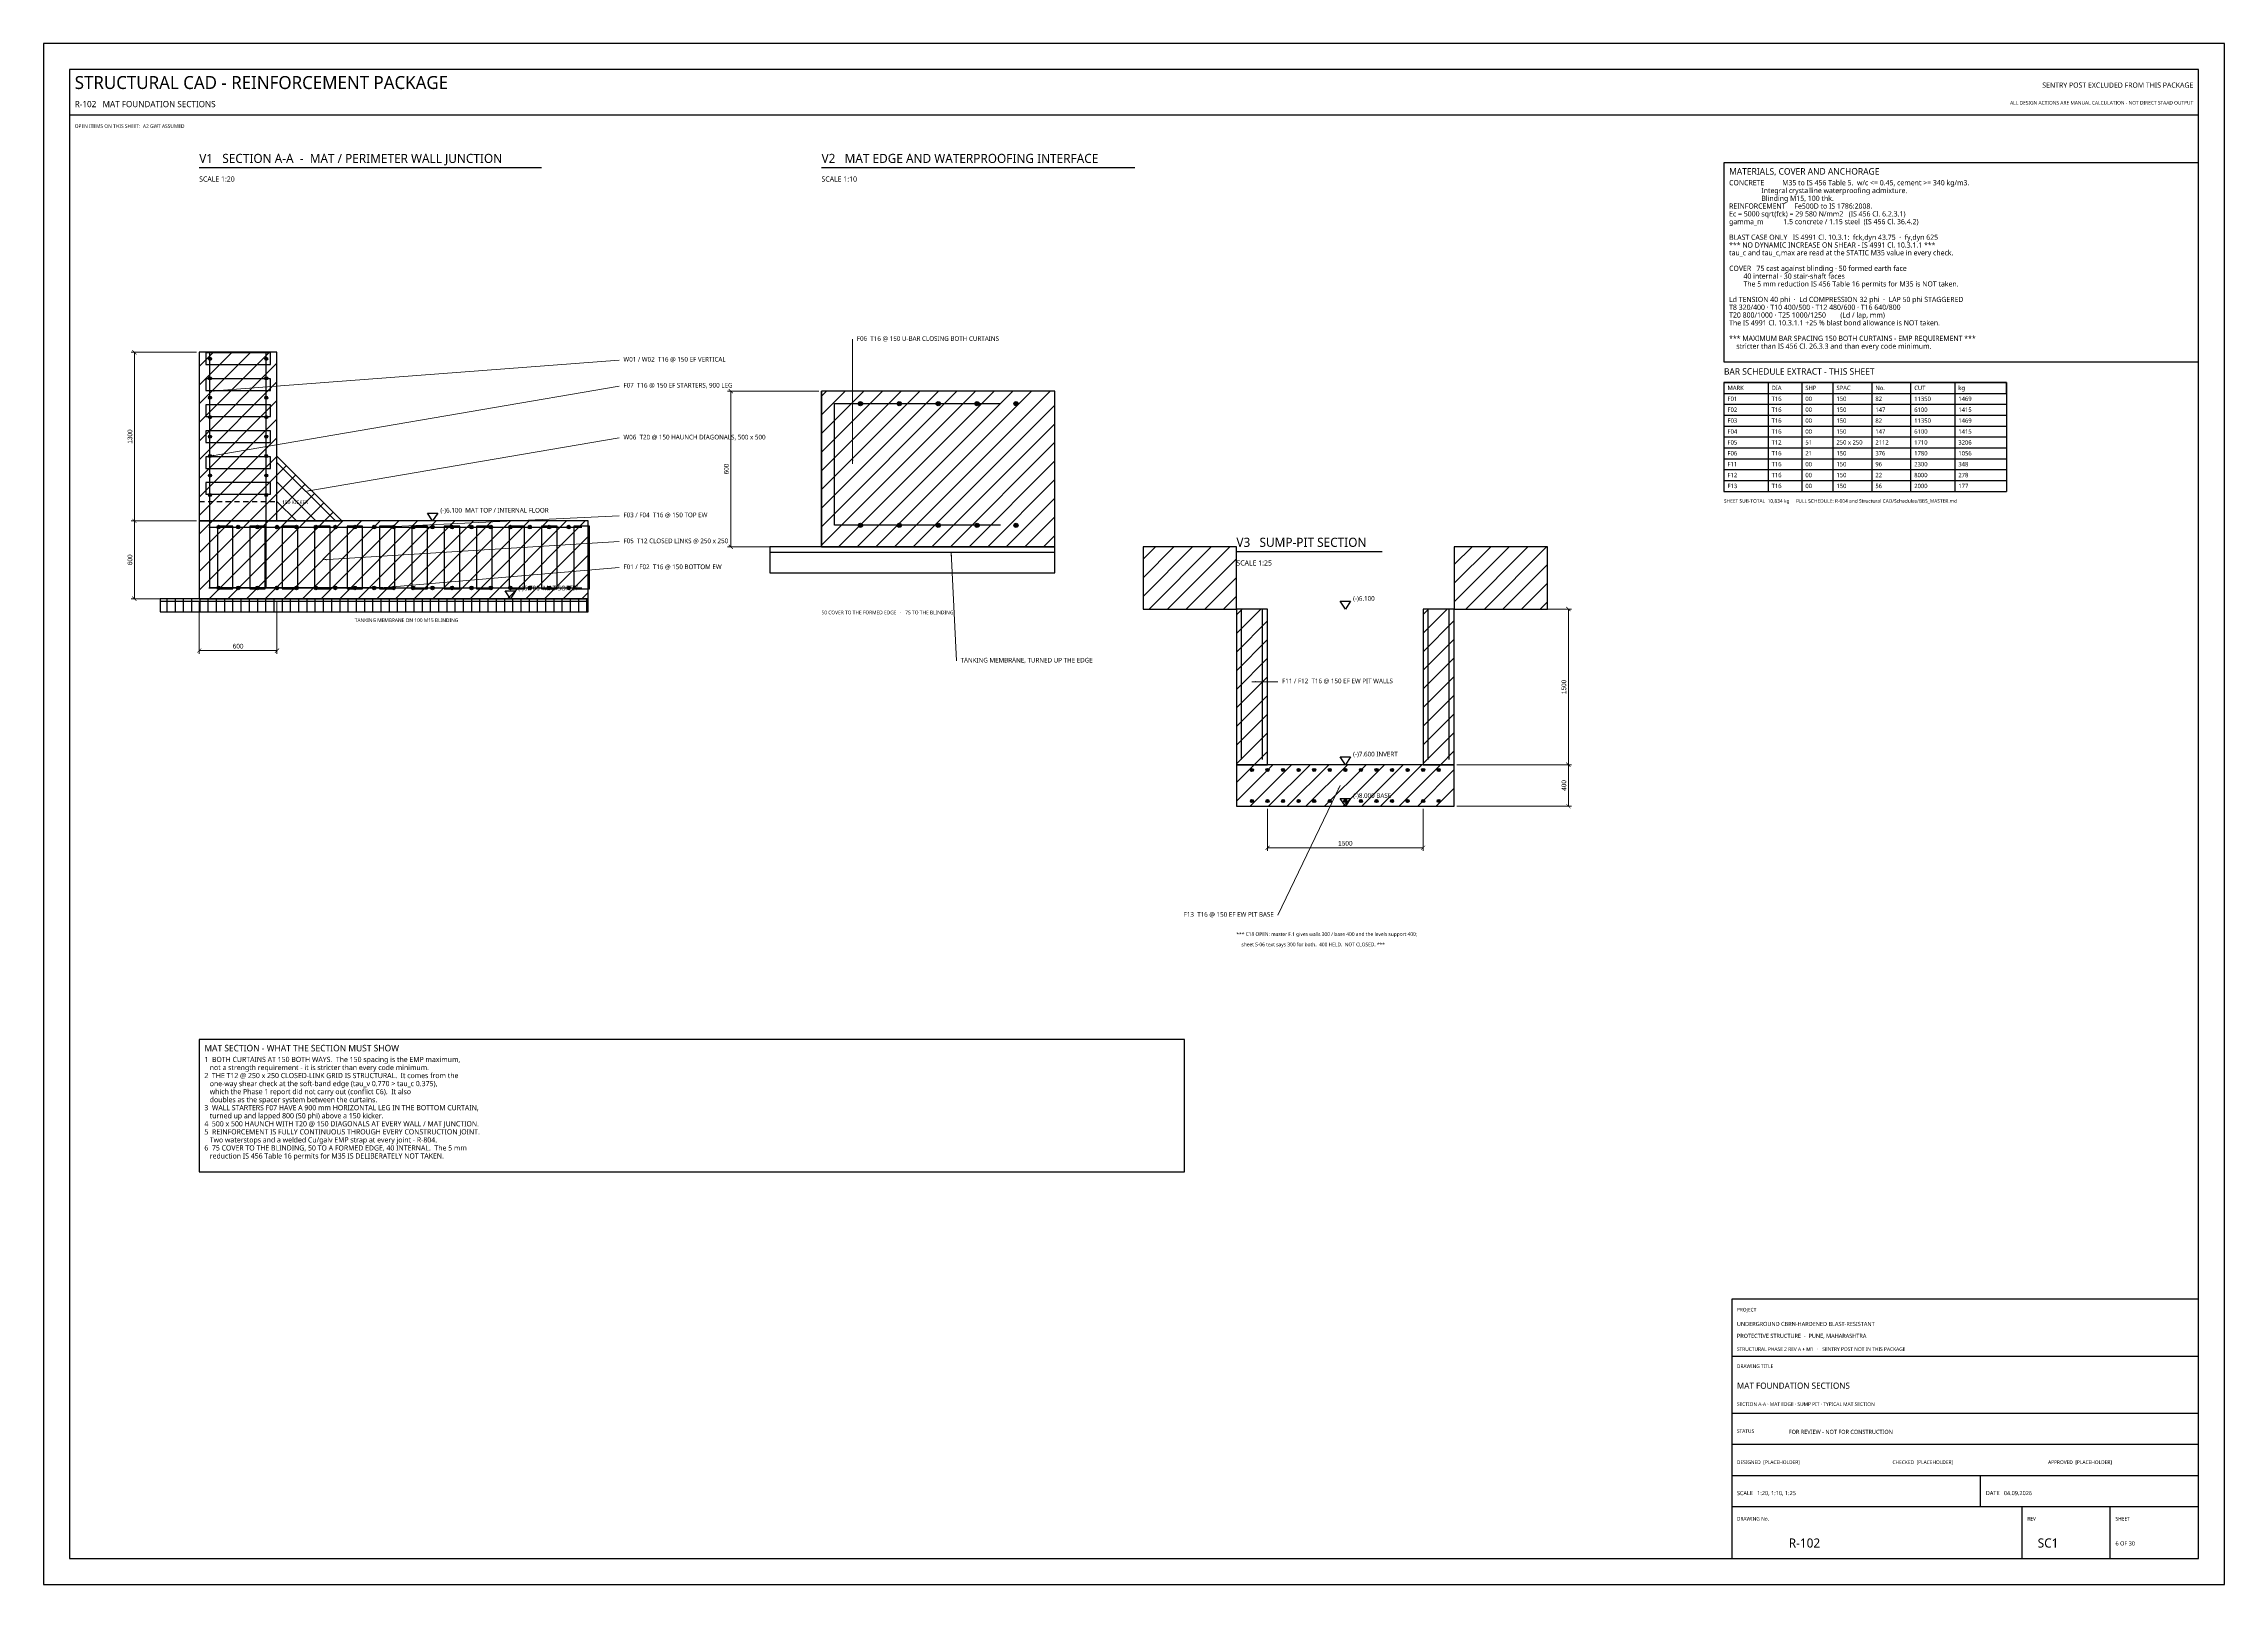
# Model space of a CAD drawing. Header units: millimetres. Extents: x 0 to 841, y 0 to 594.
import ezdxf
from ezdxf.enums import TextEntityAlignment as Align

# ---------------------------------------------------------------- set-up
doc = ezdxf.new("R2010")
doc.units = ezdxf.units.MM
for name, color, linetype in [('S-BLAST', 1, 'Continuous'), ('S-CALLOUT', 2, 'Continuous'), ('S-CONCRETE', 7, 'Continuous'), ('S-CONCRETE-THIN', 7, 'Continuous'), ('S-DIM', 4, 'Continuous'), ('S-HATCH', 8, 'Continuous'), ('S-HIDDEN', 8, 'Continuous'), ('S-LEVEL', 4, 'Continuous'), ('S-NOTE', 7, 'Continuous'), ('S-REBAR-MAIN', 1, 'Continuous'), ('S-REBAR-SEC', 4, 'Continuous'), ('S-REBAR-STIRRUP', 6, 'Continuous'), ('S-REBAR-TIE', 6, 'Continuous'), ('S-TABLE', 7, 'Continuous'), ('S-TEXT', 7, 'Continuous'), ('S-TITLE', 7, 'Continuous'), ('S-WATERPROOF', 30, 'Continuous')]:
    doc.layers.add(name, color=color, linetype=linetype)
doc.styles.add('OpenSans', font='OpenSans-Regular.ttf')
doc.dimstyles.new('SC-DIM', dxfattribs={"dimtxt": 1.8, "dimasz": 1.6, "dimexe": 1.2, "dimexo": 1, "dimgap": 0.8, "dimtad": 1, "dimdec": 0, "dimblk": 'ARCHTICK', "dimcen": 2.5, "dimclrd": 4, "dimclre": 4, "dimclrt": 4, "dimazin": 3, "dimtfac": 1, "dimtmove": 0, "dimatfit": 3, "dimlwd": 13, "dimlwe": 13})

# ---------------------------------------------------------------- blocks, each defined once
blk = doc.blocks.new('_ARCHTICK')
at = {"color": 0, "linetype": 'BYBLOCK', "const_width": 0.15}
blk.add_lwpolyline([(-0.5, -0.5), (0.5, 0.5)], dxfattribs=at)
blk = doc.blocks.new('LEVELMK')
at = {"layer": 'S-LEVEL'}
blk.add_lwpolyline([(0, 0), (-2, 3), (2, 3), (0, 0)], close=True, dxfattribs=at)

msp = doc.modelspace()

# ---------------------------------------------------------------- hatches: boundary and pattern name
at = {"layer": 'S-HATCH'}
h = msp.add_hatch(dxfattribs=at)
h.set_pattern_fill('ANSI31', scale=1.6)
h.paths.add_polyline_path([(60, 410), (90, 410), (90, 475), (60, 475)])
h = msp.add_hatch(dxfattribs=at)
h.set_pattern_fill('ANSI31', scale=1.6)
h.paths.add_polyline_path([(300, 400), (390, 400), (390, 460), (300, 460)])
h = msp.add_hatch(dxfattribs=at)
h.set_pattern_fill('ANSI31', scale=1.6)
h.paths.add_polyline_path([(90, 410), (115, 410), (90, 435)])
h = msp.add_hatch(dxfattribs=at)
h.set_pattern_fill('ANSI31', scale=1.6)
h.paths.add_polyline_path([(60, 380), (210, 380), (210, 410), (60, 410)])
h = msp.add_hatch(dxfattribs=at)
h.set_pattern_fill('ANSI31', scale=1.6)
h.paths.add_polyline_path([(424, 376), (460, 376), (460, 400), (424, 400)])
h = msp.add_hatch(dxfattribs=at)
h.set_pattern_fill('ANSI31', scale=1.6)
h.paths.add_polyline_path([(544, 376), (580, 376), (580, 400), (544, 400)])
h = msp.add_hatch(dxfattribs=at)
h.set_pattern_fill('ANSI31', angle=45)
h.paths.add_polyline_path([(45, 375), (210, 375), (210, 380), (45, 380)])
h = msp.add_hatch(dxfattribs=at)
h.set_pattern_fill('ANSI31', scale=1.6)
h.paths.add_polyline_path([(460, 316), (472, 316), (472, 376), (460, 376)])
h = msp.add_hatch(dxfattribs=at)
h.set_pattern_fill('ANSI31', scale=1.6)
h.paths.add_polyline_path([(532, 316), (544, 316), (544, 376), (532, 376)])
h = msp.add_hatch(dxfattribs=at)
h.set_pattern_fill('ANSI31', scale=1.6)
h.paths.add_polyline_path([(460, 300), (544, 300), (544, 316), (460, 316)])
at = {"layer": 'S-REBAR-MAIN'}
for points in [[(64.75, 472.5), (64.704, 472.73), (64.574, 472.924), (64.38, 473.054), (64.15, 473.1), (63.92, 473.054), (63.726, 472.924), (63.596, 472.73), (63.55, 472.5), (63.596, 472.27), (63.726, 472.076), (63.92, 471.946), (64.15, 471.9), (64.38, 471.946), (64.574, 472.076), (64.704, 472.27)], [(86.45, 472.5), (86.404, 472.73), (86.274, 472.924), (86.08, 473.054), (85.85, 473.1), (85.62, 473.054), (85.426, 472.924), (85.296, 472.73), (85.25, 472.5), (85.296, 472.27), (85.426, 472.076), (85.62, 471.946), (85.85, 471.9), (86.08, 471.946), (86.274, 472.076), (86.404, 472.27)], [(64.75, 465), (64.704, 465.23), (64.574, 465.424), (64.38, 465.554), (64.15, 465.6), (63.92, 465.554), (63.726, 465.424), (63.596, 465.23), (63.55, 465), (63.596, 464.77), (63.726, 464.576), (63.92, 464.446), (64.15, 464.4), (64.38, 464.446), (64.574, 464.576), (64.704, 464.77)], [(86.45, 465), (86.404, 465.23), (86.274, 465.424), (86.08, 465.554), (85.85, 465.6), (85.62, 465.554), (85.426, 465.424), (85.296, 465.23), (85.25, 465), (85.296, 464.77), (85.426, 464.576), (85.62, 464.446), (85.85, 464.4), (86.08, 464.446), (86.274, 464.576), (86.404, 464.77)], [(64.75, 457.5), (64.704, 457.73), (64.574, 457.924), (64.38, 458.054), (64.15, 458.1), (63.92, 458.054), (63.726, 457.924), (63.596, 457.73), (63.55, 457.5), (63.596, 457.27), (63.726, 457.076), (63.92, 456.946), (64.15, 456.9), (64.38, 456.946), (64.574, 457.076), (64.704, 457.27)], [(86.45, 457.5), (86.404, 457.73), (86.274, 457.924), (86.08, 458.054), (85.85, 458.1), (85.62, 458.054), (85.426, 457.924), (85.296, 457.73), (85.25, 457.5), (85.296, 457.27), (85.426, 457.076), (85.62, 456.946), (85.85, 456.9), (86.08, 456.946), (86.274, 457.076), (86.404, 457.27)], [(315.8, 455.2), (315.739, 455.506), (315.566, 455.766), (315.306, 455.939), (315, 456), (314.694, 455.939), (314.434, 455.766), (314.261, 455.506), (314.2, 455.2), (314.261, 454.894), (314.434, 454.634), (314.694, 454.461), (315, 454.4), (315.306, 454.461), (315.566, 454.634), (315.739, 454.894)], [(330.8, 455.2), (330.739, 455.506), (330.566, 455.766), (330.306, 455.939), (330, 456), (329.694, 455.939), (329.434, 455.766), (329.261, 455.506), (329.2, 455.2), (329.261, 454.894), (329.434, 454.634), (329.694, 454.461), (330, 454.4), (330.306, 454.461), (330.566, 454.634), (330.739, 454.894)], [(345.8, 455.2), (345.739, 455.506), (345.566, 455.766), (345.306, 455.939), (345, 456), (344.694, 455.939), (344.434, 455.766), (344.261, 455.506), (344.2, 455.2), (344.261, 454.894), (344.434, 454.634), (344.694, 454.461), (345, 454.4), (345.306, 454.461), (345.566, 454.634), (345.739, 454.894)], [(360.8, 455.2), (360.739, 455.506), (360.566, 455.766), (360.306, 455.939), (360, 456), (359.694, 455.939), (359.434, 455.766), (359.261, 455.506), (359.2, 455.2), (359.261, 454.894), (359.434, 454.634), (359.694, 454.461), (360, 454.4), (360.306, 454.461), (360.566, 454.634), (360.739, 454.894)], [(375.8, 455.2), (375.739, 455.506), (375.566, 455.766), (375.306, 455.939), (375, 456), (374.694, 455.939), (374.434, 455.766), (374.261, 455.506), (374.2, 455.2), (374.261, 454.894), (374.434, 454.634), (374.694, 454.461), (375, 454.4), (375.306, 454.461), (375.566, 454.634), (375.739, 454.894)], [(64.75, 450), (64.704, 450.23), (64.574, 450.424), (64.38, 450.554), (64.15, 450.6), (63.92, 450.554), (63.726, 450.424), (63.596, 450.23), (63.55, 450), (63.596, 449.77), (63.726, 449.576), (63.92, 449.446), (64.15, 449.4), (64.38, 449.446), (64.574, 449.576), (64.704, 449.77)], [(86.45, 450), (86.404, 450.23), (86.274, 450.424), (86.08, 450.554), (85.85, 450.6), (85.62, 450.554), (85.426, 450.424), (85.296, 450.23), (85.25, 450), (85.296, 449.77), (85.426, 449.576), (85.62, 449.446), (85.85, 449.4), (86.08, 449.446), (86.274, 449.576), (86.404, 449.77)], [(64.75, 442.5), (64.704, 442.73), (64.574, 442.924), (64.38, 443.054), (64.15, 443.1), (63.92, 443.054), (63.726, 442.924), (63.596, 442.73), (63.55, 442.5), (63.596, 442.27), (63.726, 442.076), (63.92, 441.946), (64.15, 441.9), (64.38, 441.946), (64.574, 442.076), (64.704, 442.27)], [(86.45, 442.5), (86.404, 442.73), (86.274, 442.924), (86.08, 443.054), (85.85, 443.1), (85.62, 443.054), (85.426, 442.924), (85.296, 442.73), (85.25, 442.5), (85.296, 442.27), (85.426, 442.076), (85.62, 441.946), (85.85, 441.9), (86.08, 441.946), (86.274, 442.076), (86.404, 442.27)], [(64.75, 435), (64.704, 435.23), (64.574, 435.424), (64.38, 435.554), (64.15, 435.6), (63.92, 435.554), (63.726, 435.424), (63.596, 435.23), (63.55, 435), (63.596, 434.77), (63.726, 434.576), (63.92, 434.446), (64.15, 434.4), (64.38, 434.446), (64.574, 434.576), (64.704, 434.77)], [(86.45, 435), (86.404, 435.23), (86.274, 435.424), (86.08, 435.554), (85.85, 435.6), (85.62, 435.554), (85.426, 435.424), (85.296, 435.23), (85.25, 435), (85.296, 434.77), (85.426, 434.576), (85.62, 434.446), (85.85, 434.4), (86.08, 434.446), (86.274, 434.576), (86.404, 434.77)], [(64.75, 427.5), (64.704, 427.73), (64.574, 427.924), (64.38, 428.054), (64.15, 428.1), (63.92, 428.054), (63.726, 427.924), (63.596, 427.73), (63.55, 427.5), (63.596, 427.27), (63.726, 427.076), (63.92, 426.946), (64.15, 426.9), (64.38, 426.946), (64.574, 427.076), (64.704, 427.27)], [(64.75, 420), (64.704, 420.23), (64.574, 420.424), (64.38, 420.554), (64.15, 420.6), (63.92, 420.554), (63.726, 420.424), (63.596, 420.23), (63.55, 420), (63.596, 419.77), (63.726, 419.576), (63.92, 419.446), (64.15, 419.4), (64.38, 419.446), (64.574, 419.576), (64.704, 419.77)], [(86.45, 427.5), (86.404, 427.73), (86.274, 427.924), (86.08, 428.054), (85.85, 428.1), (85.62, 428.054), (85.426, 427.924), (85.296, 427.73), (85.25, 427.5), (85.296, 427.27), (85.426, 427.076), (85.62, 426.946), (85.85, 426.9), (86.08, 426.946), (86.274, 427.076), (86.404, 427.27)], [(86.45, 420), (86.404, 420.23), (86.274, 420.424), (86.08, 420.554), (85.85, 420.6), (85.62, 420.554), (85.426, 420.424), (85.296, 420.23), (85.25, 420), (85.296, 419.77), (85.426, 419.576), (85.62, 419.446), (85.85, 419.4), (86.08, 419.446), (86.274, 419.576), (86.404, 419.77)], [(68.2, 407.6), (68.147, 407.868), (67.995, 408.095), (67.768, 408.247), (67.5, 408.3), (67.232, 408.247), (67.005, 408.095), (66.853, 407.868), (66.8, 407.6), (66.853, 407.332), (67.005, 407.105), (67.232, 406.953), (67.5, 406.9), (67.768, 406.953), (67.995, 407.105), (68.147, 407.332)], [(75.7, 407.6), (75.647, 407.868), (75.495, 408.095), (75.268, 408.247), (75, 408.3), (74.732, 408.247), (74.505, 408.095), (74.353, 407.868), (74.3, 407.6), (74.353, 407.332), (74.505, 407.105), (74.732, 406.953), (75, 406.9), (75.268, 406.953), (75.495, 407.105), (75.647, 407.332)], [(83.2, 407.6), (83.147, 407.868), (82.995, 408.095), (82.768, 408.247), (82.5, 408.3), (82.232, 408.247), (82.005, 408.095), (81.853, 407.868), (81.8, 407.6), (81.853, 407.332), (82.005, 407.105), (82.232, 406.953), (82.5, 406.9), (82.768, 406.953), (82.995, 407.105), (83.147, 407.332)], [(90.7, 407.6), (90.647, 407.868), (90.495, 408.095), (90.268, 408.247), (90, 408.3), (89.732, 408.247), (89.505, 408.095), (89.353, 407.868), (89.3, 407.6), (89.353, 407.332), (89.505, 407.105), (89.732, 406.953), (90, 406.9), (90.268, 406.953), (90.495, 407.105), (90.647, 407.332)], [(98.2, 407.6), (98.147, 407.868), (97.995, 408.095), (97.768, 408.247), (97.5, 408.3), (97.232, 408.247), (97.005, 408.095), (96.853, 407.868), (96.8, 407.6), (96.853, 407.332), (97.005, 407.105), (97.232, 406.953), (97.5, 406.9), (97.768, 406.953), (97.995, 407.105), (98.147, 407.332)], [(105.7, 407.6), (105.647, 407.868), (105.495, 408.095), (105.268, 408.247), (105, 408.3), (104.732, 408.247), (104.505, 408.095), (104.353, 407.868), (104.3, 407.6), (104.353, 407.332), (104.505, 407.105), (104.732, 406.953), (105, 406.9), (105.268, 406.953), (105.495, 407.105), (105.647, 407.332)], [(113.2, 407.6), (113.147, 407.868), (112.995, 408.095), (112.768, 408.247), (112.5, 408.3), (112.232, 408.247), (112.005, 408.095), (111.853, 407.868), (111.8, 407.6), (111.853, 407.332), (112.005, 407.105), (112.232, 406.953), (112.5, 406.9), (112.768, 406.953), (112.995, 407.105), (113.147, 407.332)], [(120.7, 407.6), (120.647, 407.868), (120.495, 408.095), (120.268, 408.247), (120, 408.3), (119.732, 408.247), (119.505, 408.095), (119.353, 407.868), (119.3, 407.6), (119.353, 407.332), (119.505, 407.105), (119.732, 406.953), (120, 406.9), (120.268, 406.953), (120.495, 407.105), (120.647, 407.332)], [(128.2, 407.6), (128.147, 407.868), (127.995, 408.095), (127.768, 408.247), (127.5, 408.3), (127.232, 408.247), (127.005, 408.095), (126.853, 407.868), (126.8, 407.6), (126.853, 407.332), (127.005, 407.105), (127.232, 406.953), (127.5, 406.9), (127.768, 406.953), (127.995, 407.105), (128.147, 407.332)], [(135.7, 407.6), (135.647, 407.868), (135.495, 408.095), (135.268, 408.247), (135, 408.3), (134.732, 408.247), (134.505, 408.095), (134.353, 407.868), (134.3, 407.6), (134.353, 407.332), (134.505, 407.105), (134.732, 406.953), (135, 406.9), (135.268, 406.953), (135.495, 407.105), (135.647, 407.332)], [(143.2, 407.6), (143.147, 407.868), (142.995, 408.095), (142.768, 408.247), (142.5, 408.3), (142.232, 408.247), (142.005, 408.095), (141.853, 407.868), (141.8, 407.6), (141.853, 407.332), (142.005, 407.105), (142.232, 406.953), (142.5, 406.9), (142.768, 406.953), (142.995, 407.105), (143.147, 407.332)], [(150.7, 407.6), (150.647, 407.868), (150.495, 408.095), (150.268, 408.247), (150, 408.3), (149.732, 408.247), (149.505, 408.095), (149.353, 407.868), (149.3, 407.6), (149.353, 407.332), (149.505, 407.105), (149.732, 406.953), (150, 406.9), (150.268, 406.953), (150.495, 407.105), (150.647, 407.332)], [(158.2, 407.6), (158.147, 407.868), (157.995, 408.095), (157.768, 408.247), (157.5, 408.3), (157.232, 408.247), (157.005, 408.095), (156.853, 407.868), (156.8, 407.6), (156.853, 407.332), (157.005, 407.105), (157.232, 406.953), (157.5, 406.9), (157.768, 406.953), (157.995, 407.105), (158.147, 407.332)], [(165.7, 407.6), (165.647, 407.868), (165.495, 408.095), (165.268, 408.247), (165, 408.3), (164.732, 408.247), (164.505, 408.095), (164.353, 407.868), (164.3, 407.6), (164.353, 407.332), (164.505, 407.105), (164.732, 406.953), (165, 406.9), (165.268, 406.953), (165.495, 407.105), (165.647, 407.332)], [(173.2, 407.6), (173.147, 407.868), (172.995, 408.095), (172.768, 408.247), (172.5, 408.3), (172.232, 408.247), (172.005, 408.095), (171.853, 407.868), (171.8, 407.6), (171.853, 407.332), (172.005, 407.105), (172.232, 406.953), (172.5, 406.9), (172.768, 406.953), (172.995, 407.105), (173.147, 407.332)], [(180.7, 407.6), (180.647, 407.868), (180.495, 408.095), (180.268, 408.247), (180, 408.3), (179.732, 408.247), (179.505, 408.095), (179.353, 407.868), (179.3, 407.6), (179.353, 407.332), (179.505, 407.105), (179.732, 406.953), (180, 406.9), (180.268, 406.953), (180.495, 407.105), (180.647, 407.332)], [(188.2, 407.6), (188.147, 407.868), (187.995, 408.095), (187.768, 408.247), (187.5, 408.3), (187.232, 408.247), (187.005, 408.095), (186.853, 407.868), (186.8, 407.6), (186.853, 407.332), (187.005, 407.105), (187.232, 406.953), (187.5, 406.9), (187.768, 406.953), (187.995, 407.105), (188.147, 407.332)], [(195.7, 407.6), (195.647, 407.868), (195.495, 408.095), (195.268, 408.247), (195, 408.3), (194.732, 408.247), (194.505, 408.095), (194.353, 407.868), (194.3, 407.6), (194.353, 407.332), (194.505, 407.105), (194.732, 406.953), (195, 406.9), (195.268, 406.953), (195.495, 407.105), (195.647, 407.332)], [(203.2, 407.6), (203.147, 407.868), (202.995, 408.095), (202.768, 408.247), (202.5, 408.3), (202.232, 408.247), (202.005, 408.095), (201.853, 407.868), (201.8, 407.6), (201.853, 407.332), (202.005, 407.105), (202.232, 406.953), (202.5, 406.9), (202.768, 406.953), (202.995, 407.105), (203.147, 407.332)], [(315.8, 408.3), (315.739, 408.606), (315.566, 408.866), (315.306, 409.039), (315, 409.1), (314.694, 409.039), (314.434, 408.866), (314.261, 408.606), (314.2, 408.3), (314.261, 407.994), (314.434, 407.734), (314.694, 407.561), (315, 407.5), (315.306, 407.561), (315.566, 407.734), (315.739, 407.994)], [(330.8, 408.3), (330.739, 408.606), (330.566, 408.866), (330.306, 409.039), (330, 409.1), (329.694, 409.039), (329.434, 408.866), (329.261, 408.606), (329.2, 408.3), (329.261, 407.994), (329.434, 407.734), (329.694, 407.561), (330, 407.5), (330.306, 407.561), (330.566, 407.734), (330.739, 407.994)], [(345.8, 408.3), (345.739, 408.606), (345.566, 408.866), (345.306, 409.039), (345, 409.1), (344.694, 409.039), (344.434, 408.866), (344.261, 408.606), (344.2, 408.3), (344.261, 407.994), (344.434, 407.734), (344.694, 407.561), (345, 407.5), (345.306, 407.561), (345.566, 407.734), (345.739, 407.994)], [(360.8, 408.3), (360.739, 408.606), (360.566, 408.866), (360.306, 409.039), (360, 409.1), (359.694, 409.039), (359.434, 408.866), (359.261, 408.606), (359.2, 408.3), (359.261, 407.994), (359.434, 407.734), (359.694, 407.561), (360, 407.5), (360.306, 407.561), (360.566, 407.734), (360.739, 407.994)], [(375.8, 408.3), (375.739, 408.606), (375.566, 408.866), (375.306, 409.039), (375, 409.1), (374.694, 409.039), (374.434, 408.866), (374.261, 408.606), (374.2, 408.3), (374.261, 407.994), (374.434, 407.734), (374.694, 407.561), (375, 407.5), (375.306, 407.561), (375.566, 407.734), (375.739, 407.994)], [(68.2, 384.15), (68.147, 384.418), (67.995, 384.645), (67.768, 384.797), (67.5, 384.85), (67.232, 384.797), (67.005, 384.645), (66.853, 384.418), (66.8, 384.15), (66.853, 383.882), (67.005, 383.655), (67.232, 383.503), (67.5, 383.45), (67.768, 383.503), (67.995, 383.655), (68.147, 383.882)], [(75.7, 384.15), (75.647, 384.418), (75.495, 384.645), (75.268, 384.797), (75, 384.85), (74.732, 384.797), (74.505, 384.645), (74.353, 384.418), (74.3, 384.15), (74.353, 383.882), (74.505, 383.655), (74.732, 383.503), (75, 383.45), (75.268, 383.503), (75.495, 383.655), (75.647, 383.882)], [(83.2, 384.15), (83.147, 384.418), (82.995, 384.645), (82.768, 384.797), (82.5, 384.85), (82.232, 384.797), (82.005, 384.645), (81.853, 384.418), (81.8, 384.15), (81.853, 383.882), (82.005, 383.655), (82.232, 383.503), (82.5, 383.45), (82.768, 383.503), (82.995, 383.655), (83.147, 383.882)], [(90.7, 384.15), (90.647, 384.418), (90.495, 384.645), (90.268, 384.797), (90, 384.85), (89.732, 384.797), (89.505, 384.645), (89.353, 384.418), (89.3, 384.15), (89.353, 383.882), (89.505, 383.655), (89.732, 383.503), (90, 383.45), (90.268, 383.503), (90.495, 383.655), (90.647, 383.882)], [(98.2, 384.15), (98.147, 384.418), (97.995, 384.645), (97.768, 384.797), (97.5, 384.85), (97.232, 384.797), (97.005, 384.645), (96.853, 384.418), (96.8, 384.15), (96.853, 383.882), (97.005, 383.655), (97.232, 383.503), (97.5, 383.45), (97.768, 383.503), (97.995, 383.655), (98.147, 383.882)], [(105.7, 384.15), (105.647, 384.418), (105.495, 384.645), (105.268, 384.797), (105, 384.85), (104.732, 384.797), (104.505, 384.645), (104.353, 384.418), (104.3, 384.15), (104.353, 383.882), (104.505, 383.655), (104.732, 383.503), (105, 383.45), (105.268, 383.503), (105.495, 383.655), (105.647, 383.882)], [(113.2, 384.15), (113.147, 384.418), (112.995, 384.645), (112.768, 384.797), (112.5, 384.85), (112.232, 384.797), (112.005, 384.645), (111.853, 384.418), (111.8, 384.15), (111.853, 383.882), (112.005, 383.655), (112.232, 383.503), (112.5, 383.45), (112.768, 383.503), (112.995, 383.655), (113.147, 383.882)], [(120.7, 384.15), (120.647, 384.418), (120.495, 384.645), (120.268, 384.797), (120, 384.85), (119.732, 384.797), (119.505, 384.645), (119.353, 384.418), (119.3, 384.15), (119.353, 383.882), (119.505, 383.655), (119.732, 383.503), (120, 383.45), (120.268, 383.503), (120.495, 383.655), (120.647, 383.882)], [(128.2, 384.15), (128.147, 384.418), (127.995, 384.645), (127.768, 384.797), (127.5, 384.85), (127.232, 384.797), (127.005, 384.645), (126.853, 384.418), (126.8, 384.15), (126.853, 383.882), (127.005, 383.655), (127.232, 383.503), (127.5, 383.45), (127.768, 383.503), (127.995, 383.655), (128.147, 383.882)], [(135.7, 384.15), (135.647, 384.418), (135.495, 384.645), (135.268, 384.797), (135, 384.85), (134.732, 384.797), (134.505, 384.645), (134.353, 384.418), (134.3, 384.15), (134.353, 383.882), (134.505, 383.655), (134.732, 383.503), (135, 383.45), (135.268, 383.503), (135.495, 383.655), (135.647, 383.882)], [(143.2, 384.15), (143.147, 384.418), (142.995, 384.645), (142.768, 384.797), (142.5, 384.85), (142.232, 384.797), (142.005, 384.645), (141.853, 384.418), (141.8, 384.15), (141.853, 383.882), (142.005, 383.655), (142.232, 383.503), (142.5, 383.45), (142.768, 383.503), (142.995, 383.655), (143.147, 383.882)], [(150.7, 384.15), (150.647, 384.418), (150.495, 384.645), (150.268, 384.797), (150, 384.85), (149.732, 384.797), (149.505, 384.645), (149.353, 384.418), (149.3, 384.15), (149.353, 383.882), (149.505, 383.655), (149.732, 383.503), (150, 383.45), (150.268, 383.503), (150.495, 383.655), (150.647, 383.882)], [(158.2, 384.15), (158.147, 384.418), (157.995, 384.645), (157.768, 384.797), (157.5, 384.85), (157.232, 384.797), (157.005, 384.645), (156.853, 384.418), (156.8, 384.15), (156.853, 383.882), (157.005, 383.655), (157.232, 383.503), (157.5, 383.45), (157.768, 383.503), (157.995, 383.655), (158.147, 383.882)], [(165.7, 384.15), (165.647, 384.418), (165.495, 384.645), (165.268, 384.797), (165, 384.85), (164.732, 384.797), (164.505, 384.645), (164.353, 384.418), (164.3, 384.15), (164.353, 383.882), (164.505, 383.655), (164.732, 383.503), (165, 383.45), (165.268, 383.503), (165.495, 383.655), (165.647, 383.882)], [(173.2, 384.15), (173.147, 384.418), (172.995, 384.645), (172.768, 384.797), (172.5, 384.85), (172.232, 384.797), (172.005, 384.645), (171.853, 384.418), (171.8, 384.15), (171.853, 383.882), (172.005, 383.655), (172.232, 383.503), (172.5, 383.45), (172.768, 383.503), (172.995, 383.655), (173.147, 383.882)], [(180.7, 384.15), (180.647, 384.418), (180.495, 384.645), (180.268, 384.797), (180, 384.85), (179.732, 384.797), (179.505, 384.645), (179.353, 384.418), (179.3, 384.15), (179.353, 383.882), (179.505, 383.655), (179.732, 383.503), (180, 383.45), (180.268, 383.503), (180.495, 383.655), (180.647, 383.882)], [(188.2, 384.15), (188.147, 384.418), (187.995, 384.645), (187.768, 384.797), (187.5, 384.85), (187.232, 384.797), (187.005, 384.645), (186.853, 384.418), (186.8, 384.15), (186.853, 383.882), (187.005, 383.655), (187.232, 383.503), (187.5, 383.45), (187.768, 383.503), (187.995, 383.655), (188.147, 383.882)], [(195.7, 384.15), (195.647, 384.418), (195.495, 384.645), (195.268, 384.797), (195, 384.85), (194.732, 384.797), (194.505, 384.645), (194.353, 384.418), (194.3, 384.15), (194.353, 383.882), (194.505, 383.655), (194.732, 383.503), (195, 383.45), (195.268, 383.503), (195.495, 383.655), (195.647, 383.882)], [(203.2, 384.15), (203.147, 384.418), (202.995, 384.645), (202.768, 384.797), (202.5, 384.85), (202.232, 384.797), (202.005, 384.645), (201.853, 384.418), (201.8, 384.15), (201.853, 383.882), (202.005, 383.655), (202.232, 383.503), (202.5, 383.45), (202.768, 383.503), (202.995, 383.655), (203.147, 383.882)], [(466.6, 314), (466.554, 314.23), (466.424, 314.424), (466.23, 314.554), (466, 314.6), (465.77, 314.554), (465.576, 314.424), (465.446, 314.23), (465.4, 314), (465.446, 313.77), (465.576, 313.576), (465.77, 313.446), (466, 313.4), (466.23, 313.446), (466.424, 313.576), (466.554, 313.77)], [(472.6, 314), (472.554, 314.23), (472.424, 314.424), (472.23, 314.554), (472, 314.6), (471.77, 314.554), (471.576, 314.424), (471.446, 314.23), (471.4, 314), (471.446, 313.77), (471.576, 313.576), (471.77, 313.446), (472, 313.4), (472.23, 313.446), (472.424, 313.576), (472.554, 313.77)], [(478.6, 314), (478.554, 314.23), (478.424, 314.424), (478.23, 314.554), (478, 314.6), (477.77, 314.554), (477.576, 314.424), (477.446, 314.23), (477.4, 314), (477.446, 313.77), (477.576, 313.576), (477.77, 313.446), (478, 313.4), (478.23, 313.446), (478.424, 313.576), (478.554, 313.77)], [(484.6, 314), (484.554, 314.23), (484.424, 314.424), (484.23, 314.554), (484, 314.6), (483.77, 314.554), (483.576, 314.424), (483.446, 314.23), (483.4, 314), (483.446, 313.77), (483.576, 313.576), (483.77, 313.446), (484, 313.4), (484.23, 313.446), (484.424, 313.576), (484.554, 313.77)], [(490.6, 314), (490.554, 314.23), (490.424, 314.424), (490.23, 314.554), (490, 314.6), (489.77, 314.554), (489.576, 314.424), (489.446, 314.23), (489.4, 314), (489.446, 313.77), (489.576, 313.576), (489.77, 313.446), (490, 313.4), (490.23, 313.446), (490.424, 313.576), (490.554, 313.77)], [(496.6, 314), (496.554, 314.23), (496.424, 314.424), (496.23, 314.554), (496, 314.6), (495.77, 314.554), (495.576, 314.424), (495.446, 314.23), (495.4, 314), (495.446, 313.77), (495.576, 313.576), (495.77, 313.446), (496, 313.4), (496.23, 313.446), (496.424, 313.576), (496.554, 313.77)], [(502.6, 314), (502.554, 314.23), (502.424, 314.424), (502.23, 314.554), (502, 314.6), (501.77, 314.554), (501.576, 314.424), (501.446, 314.23), (501.4, 314), (501.446, 313.77), (501.576, 313.576), (501.77, 313.446), (502, 313.4), (502.23, 313.446), (502.424, 313.576), (502.554, 313.77)], [(508.6, 314), (508.554, 314.23), (508.424, 314.424), (508.23, 314.554), (508, 314.6), (507.77, 314.554), (507.576, 314.424), (507.446, 314.23), (507.4, 314), (507.446, 313.77), (507.576, 313.576), (507.77, 313.446), (508, 313.4), (508.23, 313.446), (508.424, 313.576), (508.554, 313.77)], [(514.6, 314), (514.554, 314.23), (514.424, 314.424), (514.23, 314.554), (514, 314.6), (513.77, 314.554), (513.576, 314.424), (513.446, 314.23), (513.4, 314), (513.446, 313.77), (513.576, 313.576), (513.77, 313.446), (514, 313.4), (514.23, 313.446), (514.424, 313.576), (514.554, 313.77)], [(520.6, 314), (520.554, 314.23), (520.424, 314.424), (520.23, 314.554), (520, 314.6), (519.77, 314.554), (519.576, 314.424), (519.446, 314.23), (519.4, 314), (519.446, 313.77), (519.576, 313.576), (519.77, 313.446), (520, 313.4), (520.23, 313.446), (520.424, 313.576), (520.554, 313.77)], [(526.6, 314), (526.554, 314.23), (526.424, 314.424), (526.23, 314.554), (526, 314.6), (525.77, 314.554), (525.576, 314.424), (525.446, 314.23), (525.4, 314), (525.446, 313.77), (525.576, 313.576), (525.77, 313.446), (526, 313.4), (526.23, 313.446), (526.424, 313.576), (526.554, 313.77)], [(532.6, 314), (532.554, 314.23), (532.424, 314.424), (532.23, 314.554), (532, 314.6), (531.77, 314.554), (531.576, 314.424), (531.446, 314.23), (531.4, 314), (531.446, 313.77), (531.576, 313.576), (531.77, 313.446), (532, 313.4), (532.23, 313.446), (532.424, 313.576), (532.554, 313.77)], [(538.6, 314), (538.554, 314.23), (538.424, 314.424), (538.23, 314.554), (538, 314.6), (537.77, 314.554), (537.576, 314.424), (537.446, 314.23), (537.4, 314), (537.446, 313.77), (537.576, 313.576), (537.77, 313.446), (538, 313.4), (538.23, 313.446), (538.424, 313.576), (538.554, 313.77)], [(466.6, 302), (466.554, 302.23), (466.424, 302.424), (466.23, 302.554), (466, 302.6), (465.77, 302.554), (465.576, 302.424), (465.446, 302.23), (465.4, 302), (465.446, 301.77), (465.576, 301.576), (465.77, 301.446), (466, 301.4), (466.23, 301.446), (466.424, 301.576), (466.554, 301.77)], [(472.6, 302), (472.554, 302.23), (472.424, 302.424), (472.23, 302.554), (472, 302.6), (471.77, 302.554), (471.576, 302.424), (471.446, 302.23), (471.4, 302), (471.446, 301.77), (471.576, 301.576), (471.77, 301.446), (472, 301.4), (472.23, 301.446), (472.424, 301.576), (472.554, 301.77)], [(478.6, 302), (478.554, 302.23), (478.424, 302.424), (478.23, 302.554), (478, 302.6), (477.77, 302.554), (477.576, 302.424), (477.446, 302.23), (477.4, 302), (477.446, 301.77), (477.576, 301.576), (477.77, 301.446), (478, 301.4), (478.23, 301.446), (478.424, 301.576), (478.554, 301.77)], [(484.6, 302), (484.554, 302.23), (484.424, 302.424), (484.23, 302.554), (484, 302.6), (483.77, 302.554), (483.576, 302.424), (483.446, 302.23), (483.4, 302), (483.446, 301.77), (483.576, 301.576), (483.77, 301.446), (484, 301.4), (484.23, 301.446), (484.424, 301.576), (484.554, 301.77)], [(490.6, 302), (490.554, 302.23), (490.424, 302.424), (490.23, 302.554), (490, 302.6), (489.77, 302.554), (489.576, 302.424), (489.446, 302.23), (489.4, 302), (489.446, 301.77), (489.576, 301.576), (489.77, 301.446), (490, 301.4), (490.23, 301.446), (490.424, 301.576), (490.554, 301.77)], [(496.6, 302), (496.554, 302.23), (496.424, 302.424), (496.23, 302.554), (496, 302.6), (495.77, 302.554), (495.576, 302.424), (495.446, 302.23), (495.4, 302), (495.446, 301.77), (495.576, 301.576), (495.77, 301.446), (496, 301.4), (496.23, 301.446), (496.424, 301.576), (496.554, 301.77)], [(502.6, 302), (502.554, 302.23), (502.424, 302.424), (502.23, 302.554), (502, 302.6), (501.77, 302.554), (501.576, 302.424), (501.446, 302.23), (501.4, 302), (501.446, 301.77), (501.576, 301.576), (501.77, 301.446), (502, 301.4), (502.23, 301.446), (502.424, 301.576), (502.554, 301.77)], [(508.6, 302), (508.554, 302.23), (508.424, 302.424), (508.23, 302.554), (508, 302.6), (507.77, 302.554), (507.576, 302.424), (507.446, 302.23), (507.4, 302), (507.446, 301.77), (507.576, 301.576), (507.77, 301.446), (508, 301.4), (508.23, 301.446), (508.424, 301.576), (508.554, 301.77)], [(514.6, 302), (514.554, 302.23), (514.424, 302.424), (514.23, 302.554), (514, 302.6), (513.77, 302.554), (513.576, 302.424), (513.446, 302.23), (513.4, 302), (513.446, 301.77), (513.576, 301.576), (513.77, 301.446), (514, 301.4), (514.23, 301.446), (514.424, 301.576), (514.554, 301.77)], [(520.6, 302), (520.554, 302.23), (520.424, 302.424), (520.23, 302.554), (520, 302.6), (519.77, 302.554), (519.576, 302.424), (519.446, 302.23), (519.4, 302), (519.446, 301.77), (519.576, 301.576), (519.77, 301.446), (520, 301.4), (520.23, 301.446), (520.424, 301.576), (520.554, 301.77)], [(526.6, 302), (526.554, 302.23), (526.424, 302.424), (526.23, 302.554), (526, 302.6), (525.77, 302.554), (525.576, 302.424), (525.446, 302.23), (525.4, 302), (525.446, 301.77), (525.576, 301.576), (525.77, 301.446), (526, 301.4), (526.23, 301.446), (526.424, 301.576), (526.554, 301.77)], [(532.6, 302), (532.554, 302.23), (532.424, 302.424), (532.23, 302.554), (532, 302.6), (531.77, 302.554), (531.576, 302.424), (531.446, 302.23), (531.4, 302), (531.446, 301.77), (531.576, 301.576), (531.77, 301.446), (532, 301.4), (532.23, 301.446), (532.424, 301.576), (532.554, 301.77)], [(538.6, 302), (538.554, 302.23), (538.424, 302.424), (538.23, 302.554), (538, 302.6), (537.77, 302.554), (537.576, 302.424), (537.446, 302.23), (537.4, 302), (537.446, 301.77), (537.576, 301.576), (537.77, 301.446), (538, 301.4), (538.23, 301.446), (538.424, 301.576), (538.554, 301.77)]]:
    msp.add_hatch(color=1, dxfattribs=at).paths.add_polyline_path(points)

# ---------------------------------------------------------------- linework, layer by layer
at = {"layer": 'S-CONCRETE'}
for points in [[(60, 410), (90, 410), (90, 475), (60, 475)], [(300, 400), (390, 400), (390, 460), (300, 460)], [(60, 380), (210, 380), (210, 410), (60, 410)], [(424, 376), (460, 376), (460, 400), (424, 400)], [(544, 376), (580, 376), (580, 400), (544, 400)], [(460, 316), (472, 316), (472, 376), (460, 376)], [(532, 316), (544, 316), (544, 376), (532, 376)], [(460, 300), (544, 300), (544, 316), (460, 316)]]:
    msp.add_lwpolyline(points, close=True, dxfattribs=at)
msp.add_lwpolyline([(90, 410), (115, 410), (90, 435)], dxfattribs=at)
at = {"layer": 'S-CONCRETE-THIN'}
for points in [[(280, 390), (390, 390), (390, 400), (280, 400)], [(45, 375), (210, 375), (210, 380), (45, 380)]]:
    msp.add_lwpolyline(points, close=True, dxfattribs=at)
at = {"layer": 'S-HIDDEN'}
for p, q in [((60, 417.5), (62, 417.5)), ((63.4, 417.5), (65.4, 417.5)), ((66.8, 417.5), (68.8, 417.5)), ((70.2, 417.5), (72.2, 417.5)), ((73.6, 417.5), (75.6, 417.5)), ((77, 417.5), (79, 417.5)), ((80.4, 417.5), (82.4, 417.5)), ((83.8, 417.5), (85.8, 417.5)), ((87.2, 417.5), (89.2, 417.5))]:
    msp.add_line(p, q, dxfattribs=at)
at = {"layer": 'S-REBAR-MAIN'}
for p, q in [((64.15, 417.5), (64.15, 475)), ((85.85, 417.5), (85.85, 475)), ((63.75, 407.6), (207.5, 407.6)), ((63.75, 384.15), (207.5, 384.15)), ((462, 318), (462, 376)), ((470, 318), (470, 376)), ((534, 318), (534, 376)), ((542, 318), (542, 376))]:
    msp.add_line(p, q, dxfattribs=at)
for centre, radius in [((64.15, 472.5), 0.6), ((85.85, 472.5), 0.6), ((64.15, 465), 0.6), ((85.85, 465), 0.6), ((64.15, 457.5), 0.6), ((85.85, 457.5), 0.6), ((315, 455.2), 0.8), ((330, 455.2), 0.8), ((345, 455.2), 0.8), ((360, 455.2), 0.8), ((375, 455.2), 0.8), ((64.15, 450), 0.6), ((85.85, 450), 0.6), ((64.15, 442.5), 0.6), ((85.85, 442.5), 0.6), ((64.15, 435), 0.6), ((85.85, 435), 0.6), ((64.15, 427.5), 0.6), ((64.15, 420), 0.6), ((85.85, 427.5), 0.6), ((85.85, 420), 0.6), ((67.5, 407.6), 0.7), ((75, 407.6), 0.7), ((82.5, 407.6), 0.7), ((90, 407.6), 0.7), ((97.5, 407.6), 0.7), ((105, 407.6), 0.7), ((112.5, 407.6), 0.7), ((120, 407.6), 0.7), ((127.5, 407.6), 0.7), ((135, 407.6), 0.7), ((142.5, 407.6), 0.7), ((150, 407.6), 0.7), ((157.5, 407.6), 0.7), ((165, 407.6), 0.7), ((172.5, 407.6), 0.7), ((180, 407.6), 0.7), ((187.5, 407.6), 0.7), ((195, 407.6), 0.7), ((202.5, 407.6), 0.7), ((315, 408.3), 0.8), ((330, 408.3), 0.8), ((345, 408.3), 0.8), ((360, 408.3), 0.8), ((375, 408.3), 0.8), ((67.5, 384.15), 0.7), ((75, 384.15), 0.7), ((82.5, 384.15), 0.7), ((90, 384.15), 0.7), ((97.5, 384.15), 0.7), ((105, 384.15), 0.7), ((112.5, 384.15), 0.7), ((120, 384.15), 0.7), ((127.5, 384.15), 0.7), ((135, 384.15), 0.7), ((142.5, 384.15), 0.7), ((150, 384.15), 0.7), ((157.5, 384.15), 0.7), ((165, 384.15), 0.7), ((172.5, 384.15), 0.7), ((180, 384.15), 0.7), ((187.5, 384.15), 0.7), ((195, 384.15), 0.7), ((202.5, 384.15), 0.7), ((466, 314), 0.6), ((472, 314), 0.6), ((478, 314), 0.6), ((484, 314), 0.6), ((490, 314), 0.6), ((496, 314), 0.6), ((502, 314), 0.6), ((508, 314), 0.6), ((514, 314), 0.6), ((520, 314), 0.6), ((526, 314), 0.6), ((532, 314), 0.6), ((538, 314), 0.6), ((466, 302), 0.6), ((472, 302), 0.6), ((478, 302), 0.6), ((484, 302), 0.6), ((490, 302), 0.6), ((496, 302), 0.6), ((502, 302), 0.6), ((508, 302), 0.6), ((514, 302), 0.6), ((520, 302), 0.6), ((526, 302), 0.6), ((532, 302), 0.6), ((538, 302), 0.6)]:
    msp.add_circle(centre, radius, dxfattribs=at)
at = {"layer": 'S-REBAR-SEC'}
for p, q in [((112.5, 410), (90, 432.5)), ((105, 410), (90, 425)), ((97.5, 410), (90, 417.5))]:
    msp.add_line(p, q, dxfattribs=at)
msp.add_lwpolyline([(369, 408.3), (305, 408.3), (305, 455.2), (369, 455.2)], dxfattribs=at)
at = {"layer": 'S-REBAR-STIRRUP'}
for points in [[(62.5, 470.25), (87.5, 470.25), (87.5, 474.75), (62.5, 474.75)], [(62.5, 460.25), (87.5, 460.25), (87.5, 464.75), (62.5, 464.75)], [(62.5, 450.25), (87.5, 450.25), (87.5, 454.75), (62.5, 454.75)], [(62.5, 440.25), (87.5, 440.25), (87.5, 444.75), (62.5, 444.75)], [(62.5, 430.25), (87.5, 430.25), (87.5, 434.75), (62.5, 434.75)], [(62.5, 420.25), (87.5, 420.25), (87.5, 424.75), (62.5, 424.75)], [(67, 383.75), (73, 383.75), (73, 408), (67, 408)], [(79.5, 383.75), (85.5, 383.75), (85.5, 408), (79.5, 408)], [(92, 383.75), (98, 383.75), (98, 408), (92, 408)], [(104.5, 383.75), (110.5, 383.75), (110.5, 408), (104.5, 408)], [(117, 383.75), (123, 383.75), (123, 408), (117, 408)], [(129.5, 383.75), (135.5, 383.75), (135.5, 408), (129.5, 408)], [(142, 383.75), (148, 383.75), (148, 408), (142, 408)], [(154.5, 383.75), (160.5, 383.75), (160.5, 408), (154.5, 408)], [(167, 383.75), (173, 383.75), (173, 408), (167, 408)], [(179.5, 383.75), (185.5, 383.75), (185.5, 408), (179.5, 408)], [(192, 383.75), (198, 383.75), (198, 408), (192, 408)], [(204.5, 383.75), (210.5, 383.75), (210.5, 408), (204.5, 408)]]:
    msp.add_lwpolyline(points, close=True, dxfattribs=at)
at = {"layer": 'S-REBAR-TIE'}
for points in [[(109.15, 384.15), (64.15, 384.15), (64.15, 457.5)], [(130.85, 384.15), (85.85, 384.15), (85.85, 457.5)]]:
    msp.add_lwpolyline(points, dxfattribs=at)
at = {"layer": 'S-TABLE'}
for p, q in [((648, 463.375), (757, 463.375)), ((648, 463.375), (648, 421.375)), ((665, 463.375), (665, 421.375)), ((678, 463.375), (678, 421.375)), ((690, 463.375), (690, 421.375)), ((705, 463.375), (705, 421.375)), ((720, 463.375), (720, 421.375)), ((737, 463.375), (737, 421.375)), ((757, 463.375), (757, 421.375)), ((648, 454.975), (757, 454.975)), ((648, 450.775), (757, 450.775)), ((648, 446.575), (757, 446.575)), ((648, 442.375), (757, 442.375)), ((648, 438.175), (757, 438.175)), ((648, 433.975), (757, 433.975)), ((648, 429.775), (757, 429.775)), ((648, 425.575), (757, 425.575)), ((648, 421.375), (757, 421.375))]:
    msp.add_line(p, q, dxfattribs=at)
msp.add_lwpolyline([(648, 459.175), (757, 459.175), (757, 463.375), (648, 463.375)], close=True, dxfattribs=at)
at = {"layer": 'S-TITLE'}
for p, q in [((10, 566.5), (831, 566.5)), ((60, 546.2), (191.947, 546.2)), ((300, 546.2), (420.791, 546.2)), ((460, 398.2), (516.171, 398.2)), ((651, 88), (831, 88)), ((651, 66), (831, 66)), ((651, 54), (831, 54)), ((651, 42), (831, 42)), ((747, 30), (747, 42)), ((651, 30), (831, 30)), ((763, 10), (763, 30)), ((797, 10), (797, 30))]:
    msp.add_line(p, q, dxfattribs=at)
for points in [[(0, 0), (841, 0), (841, 594), (0, 594)], [(10, 10), (831, 10), (831, 584), (10, 584)], [(648, 471.375), (831, 471.375), (831, 548), (648, 548)], [(60, 159.075), (440, 159.075), (440, 210), (60, 210)], [(651, 10), (831, 10), (831, 110), (651, 110)]]:
    msp.add_lwpolyline(points, close=True, dxfattribs=at)
at = {"layer": 'S-WATERPROOF'}
for p, q in [((280, 398), (390, 398)), ((45, 379), (210, 379))]:
    msp.add_line(p, q, dxfattribs=at)
msp.add_lwpolyline([(300, 400), (300, 460)], dxfattribs=at)

# ---------------------------------------------------------------- block references
at = {"layer": 'S-LEVEL'}
for p in [(150, 410), (180, 380), (502, 376), (502, 316), (502, 300)]:
    msp.add_blockref('LEVELMK', p, dxfattribs=at)

# ---------------------------------------------------------------- texts
at = {"layer": 'S-BLAST', "style": 'OpenSans'}
for s, height, p in [('ALL DESIGN ACTIONS ARE MANUAL CALCULATION - NOT DIRECT STAAD OUTPUT', 1.4, (829, 570.5)), ('SENTRY POST EXCLUDED FROM THIS PACKAGE', 2, (829, 577))]:
    msp.add_text(s, height=height, dxfattribs=at).set_placement(p, align=Align.RIGHT)
for s, height, p in [('OPEN ITEMS ON THIS SHEET:  A2 GWT ASSUMED', 1.4, (12, 561.5)), ('*** C18 OPEN: master F.1 gives walls 300 / base 400 and the levels support 400;', 1.4, (460, 250)), ('    sheet S-06 text says 300 for both.  400 HELD.  NOT CLOSED. ***', 1.4, (460, 246)), ('FOR REVIEW - NOT FOR CONSTRUCTION', 1.6, (673, 58))]:
    msp.add_text(s, height=height, dxfattribs=at).set_placement(p)
at = {"layer": 'S-CALLOUT', "style": 'OpenSans'}
for s, p in [('F06  T16 @ 150 U-BAR CLOSING BOTH CURTAINS', (313.6, 479.4)), ('W01 / W02  T16 @ 150 EF VERTICAL', (223.6, 471.4)), ('F07  T16 @ 150 EF STARTERS, 900 LEG', (223.6, 461.4)), ('W06  T20 @ 150 HAUNCH DIAGONALS, 500 x 500', (223.6, 441.4)), ('F03 / F04  T16 @ 150 TOP EW', (223.6, 411.4)), ('F05  T12 CLOSED LINKS @ 250 x 250', (223.6, 401.4)), ('F01 / F02  T16 @ 150 BOTTOM EW', (223.6, 391.4)), ('TANKING MEMBRANE, TURNED UP THE EDGE', (353.6, 355.4)), ('F11 / F12  T16 @ 150 EF EW PIT WALLS', (477.6, 347.4))]:
    msp.add_text(s, height=1.8, dxfattribs=at).set_placement(p)
msp.add_text('F13  T16 @ 150 EF EW PIT BASE', height=1.8, dxfattribs=at).set_placement((474.4, 257.4), align=Align.RIGHT)
at = {"layer": 'S-LEVEL', "style": 'OpenSans'}
for s, p in [('(-)6.100  MAT TOP / INTERNAL FLOOR', (153, 413.2)), ('(-)6.700  MAT SOFFIT', (183, 383.2)), ('(-)6.100', (505, 379.2)), ('(-)7.600 INVERT', (505, 319.2)), ('(-)8.000 BASE', (505, 303.2))]:
    msp.add_text(s, height=1.8, dxfattribs=at).set_placement(p)
at = {"layer": 'S-NOTE', "style": 'OpenSans'}
for s, p in [('CONCRETE          M35 to IS 456 Table 5.  w/c <= 0.45, cement >= 340 kg/m3.', (650, 539.375)), ('                  Integral crystalline waterproofing admixture.', (650, 536.375)), ('REINFORCEMENT     Fe500D to IS 1786:2008.', (650, 530.375)), ('                  Blinding M15, 100 thk.', (650, 533.375)), ('gamma_m           1.5 concrete / 1.15 steel  (IS 456 Cl. 36.4.2)', (650, 524.375)), ('Ec = 5000 sqrt(fck) = 29 580 N/mm2   (IS 456 Cl. 6.2.3.1)', (650, 527.375)), ('tau_c and tau_c,max are read at the STATIC M35 value in every check.', (650, 512.375)), ('*** NO DYNAMIC INCREASE ON SHEAR - IS 4991 Cl. 10.3.1.1 ***', (650, 515.375)), ('BLAST CASE ONLY   IS 4991 Cl. 10.3.1:  fck,dyn 43.75  ·  fy,dyn 625', (650, 518.375)), ('COVER   75 cast against blinding · 50 formed earth face', (650, 506.375)), ('        40 internal · 30 stair-shaft faces', (650, 503.375)), ('Ld TENSION 40 phi  ·  Ld COMPRESSION 32 phi  ·  LAP 50 phi STAGGERED', (650, 494.375)), ('        The 5 mm reduction IS 456 Table 16 permits for M35 is NOT taken.', (650, 500.375)), ('T8 320/400 · T10 400/500 · T12 480/600 · T16 640/800', (650, 491.375)), ('T20 800/1000 · T25 1000/1250        (Ld / lap, mm)', (650, 488.375)), ('The IS 4991 Cl. 10.3.1.1 +25 % blast bond allowance is NOT taken.', (650, 485.375)), ('*** MAXIMUM BAR SPACING 150 BOTH CURTAINS - EMP REQUIREMENT ***', (650, 479.375)), ('    stricter than IS 456 Cl. 26.3.3 and than every code minimum.', (650, 476.375)), ('1  BOTH CURTAINS AT 150 BOTH WAYS.  The 150 spacing is the EMP maximum,', (62, 201.375)), ('2  THE T12 @ 250 x 250 CLOSED-LINK GRID IS STRUCTURAL.  It comes from the', (62, 195.175)), ('   one-way shear check at the soft-band edge (tau_v 0.770 > tau_c 0.375),', (62, 192.075)), ('   not a strength requirement - it is stricter than every code minimum.', (62, 198.275)), ('   which the Phase 1 report did not carry out (conflict C6).  It also', (62, 188.975)), ('   doubles as the spacer system between the curtains.', (62, 185.875)), ('4  500 x 500 HAUNCH WITH T20 @ 150 DIAGONALS AT EVERY WALL / MAT JUNCTION.', (62, 176.575)), ('3  WALL STARTERS F07 HAVE A 900 mm HORIZONTAL LEG IN THE BOTTOM CURTAIN,', (62, 182.775)), ('   turned up and lapped 800 (50 phi) above a 150 kicker.', (62, 179.675)), ('6  75 COVER TO THE BLINDING, 50 TO A FORMED EDGE, 40 INTERNAL.  The 5 mm', (62, 167.275)), ('5  REINFORCEMENT IS FULLY CONTINUOUS THROUGH EVERY CONSTRUCTION JOINT.', (62, 173.475)), ('   Two waterstops and a welded Cu/galv EMP strap at every joint - R-804.', (62, 170.375)), ('   reduction IS 456 Table 16 permits for M35 IS DELIBERATELY NOT TAKEN.', (62, 164.175))]:
    msp.add_text(s, height=2, dxfattribs=at).set_placement(p)
at = {"layer": 'S-TABLE', "style": 'OpenSans'}
for s, height, p in [('MARK', 1.6869, (649.4, 460.432)), ('F01', 1.6869, (649.4, 456.232)), ('T16', 1.6869, (666.4, 456.232)), ('DIA', 1.6869, (666.4, 460.432)), ('00', 1.6869, (679.4, 456.232)), ('SHP', 1.6869, (679.4, 460.432)), ('SPAC', 1.6869, (691.4, 460.432)), ('150', 1.6869, (691.4, 456.232)), ('82', 1.6869, (706.4, 456.232)), ('No.', 1.6869, (706.4, 460.432)), ('CUT', 1.6869, (721.4, 460.432)), ('11350', 1.6869, (721.4, 456.232)), ('kg', 1.6869, (738.4, 460.432)), ('1469', 1.6869, (738.4, 456.232)), ('F02', 1.6869, (649.4, 452.032)), ('F03', 1.6869, (649.4, 447.832)), ('T16', 1.6869, (666.4, 452.032)), ('T16', 1.6869, (666.4, 447.832)), ('00', 1.6869, (679.4, 452.032)), ('00', 1.6869, (679.4, 447.832)), ('150', 1.6869, (691.4, 452.032)), ('150', 1.6869, (691.4, 447.832)), ('82', 1.6869, (706.4, 447.832)), ('147', 1.6869, (706.4, 452.032)), ('6100', 1.6869, (721.4, 452.032)), ('11350', 1.6869, (721.4, 447.832)), ('1415', 1.6869, (738.4, 452.032)), ('1469', 1.6869, (738.4, 447.832)), ('F04', 1.6869, (649.4, 443.632)), ('F05', 1.6869, (649.4, 439.432)), ('T16', 1.6869, (666.4, 443.632)), ('T12', 1.6869, (666.4, 439.432)), ('00', 1.6869, (679.4, 443.632)), ('51', 1.6869, (679.4, 439.432)), ('250 x 250', 1.6869, (691.4, 439.432)), ('150', 1.6869, (691.4, 443.632)), ('2112', 1.6869, (706.4, 439.432)), ('147', 1.6869, (706.4, 443.632)), ('6100', 1.6869, (721.4, 443.632)), ('1710', 1.6869, (721.4, 439.432)), ('3206', 1.6869, (738.4, 439.432)), ('1415', 1.6869, (738.4, 443.632)), ('F06', 1.6869, (649.4, 435.232)), ('F11', 1.6869, (649.4, 431.032)), ('T16', 1.6869, (666.4, 435.232)), ('T16', 1.6869, (666.4, 431.032)), ('21', 1.6869, (679.4, 435.232)), ('00', 1.6869, (679.4, 431.032)), ('150', 1.6869, (691.4, 435.232)), ('150', 1.6869, (691.4, 431.032)), ('376', 1.6869, (706.4, 435.232)), ('96', 1.6869, (706.4, 431.032)), ('2300', 1.6869, (721.4, 431.032)), ('1780', 1.6869, (721.4, 435.232)), ('348', 1.6869, (738.4, 431.032)), ('1056', 1.6869, (738.4, 435.232)), ('F12', 1.6869, (649.4, 426.832)), ('F13', 1.6869, (649.4, 422.632)), ('T16', 1.6869, (666.4, 426.832)), ('T16', 1.6869, (666.4, 422.632)), ('00', 1.6869, (679.4, 426.832)), ('00', 1.6869, (679.4, 422.632)), ('150', 1.6869, (691.4, 426.832)), ('150', 1.6869, (691.4, 422.632)), ('22', 1.6869, (706.4, 426.832)), ('56', 1.6869, (706.4, 422.632)), ('2000', 1.6869, (721.4, 422.632)), ('8000', 1.6869, (721.4, 426.832)), ('278', 1.6869, (738.4, 426.832)), ('177', 1.6869, (738.4, 422.632)), ('SHEET SUB-TOTAL  10,834 kg     FULL SCHEDULE: R-004 and Structural CAD/Schedules/BBS_MASTER.md', 1.4, (648, 416.975))]:
    msp.add_text(s, height=height, dxfattribs=at).set_placement(p)
at = {"layer": 'S-TEXT', "style": 'OpenSans'}
for s, height, p in [('SCALE 1:20', 2, (60, 540.8)), ('SCALE 1:10', 2, (300, 540.8)), ('150 KICKER', 1.4, (92, 416.5)), ('SCALE 1:25', 2, (460, 392.8)), ('50 COVER TO THE FORMED EDGE   ·   75 TO THE BLINDING', 1.4, (300, 374))]:
    msp.add_text(s, height=height, dxfattribs=at).set_placement(p)
at = {"layer": 'S-TITLE', "style": 'OpenSans'}
for s, height, p in [('STRUCTURAL CAD - REINFORCEMENT PACKAGE', 5, (12, 576.5)), ('R-102   MAT FOUNDATION SECTIONS', 2.4, (12, 569.5)), ('V1   SECTION A-A  -  MAT / PERIMETER WALL JUNCTION', 3.5, (60, 548)), ('V2   MAT EDGE AND WATERPROOFING INTERFACE', 3.5, (300, 548)), ('MATERIALS, COVER AND ANCHORAGE', 2.5, (650, 543.5)), ('BAR SCHEDULE EXTRACT - THIS SHEET', 2.5, (648, 466.375)), ('V3   SUMP-PIT SECTION', 3.5, (460, 400)), ('MAT SECTION - WHAT THE SECTION MUST SHOW', 2.5, (62, 205.5)), ('PROJECT', 1.4, (653, 105.2)), ('UNDERGROUND CBRN-HARDENED BLAST-RESISTANT', 1.6, (653, 99.6)), ('PROTECTIVE STRUCTURE  -  PUNE, MAHARASHTRA', 1.6, (653, 95)), ('STRUCTURAL PHASE 2 REV A + M1   ·   SENTRY POST NOT IN THIS PACKAGE', 1.4, (653, 90)), ('DRAWING TITLE', 1.4, (653, 83.4)), ('MAT FOUNDATION SECTIONS', 2.4, (653, 75.4)), ('SECTION A-A · MAT EDGE · SUMP PIT · TYPICAL MAT SECTION', 1.4, (653, 68.8)), ('STATUS', 1.4, (653, 58.4)), ('DESIGNED  [PLACEHOLDER]', 1.4, (653, 46.4)), ('CHECKED  [PLACEHOLDER]', 1.4, (713, 46.4)), ('APPROVED  [PLACEHOLDER]', 1.4, (773, 46.4)), ('SCALE   1:20, 1:10, 1:25', 1.6, (653, 34.4)), ('DATE   04.09.2026', 1.6, (749, 34.4)), ('DRAWING No.', 1.4, (653, 24.6)), ('REV', 1.4, (765, 24.6)), ('SHEET', 1.4, (799, 24.6)), ('R-102', 3.5, (673, 14.2)), ('SC1', 3.5, (769, 14.2)), ('6 OF 30', 1.6, (799, 15))]:
    msp.add_text(s, height=height, dxfattribs=at).set_placement(p)
at = {"layer": 'S-WATERPROOF', "style": 'OpenSans'}
msp.add_text('TANKING MEMBRANE ON 100 M15 BLINDING', height=1.4, dxfattribs=at).set_placement((120, 371))

# ---------------------------------------------------------------- dimensions: what is measured, and where the dimension line sits
at = {"layer": 'S-DIM'}
for base, p1, p2, override in [((35, 410), (60, 410), (60, 475), {"dimlfac": 20}), ((265, 400), (300, 400), (300, 460), {"dimlfac": 10}), ((35, 380), (60, 380), (60, 410), {"dimlfac": 20}), ((588, 316), (544, 316), (544, 376), {"dimlfac": 25}), ((588, 300), (544, 300), (544, 316), {"dimlfac": 25})]:
    msp.add_linear_dim(base=base, p1=p1, p2=p2, angle=90, dimstyle='SC-DIM', override=override, dxfattribs=at).render()
for base, p1, p2, override in [((60, 360), (60, 380), (90, 380), {"dimlfac": 20}), ((472, 284), (472, 300), (532, 300), {"dimlfac": 25})]:
    msp.add_linear_dim(base=base, p1=p1, p2=p2, dimstyle='SC-DIM', override=override, dxfattribs=at).render()

# ---------------------------------------------------------------- leaders
at = {"layer": 'S-CALLOUT'}
for points in [[(312, 432), (312, 480)], [(64.2, 460), (222, 472)], [(64.2, 435), (222, 462)], [(101.5, 421.5), (222, 442)], [(130, 407.6), (222, 412)], [(107.5, 395), (222, 402)], [(350, 398), (352, 356)], [(130, 384.15), (222, 392)], [(466, 348), (476, 348)], [(500, 308), (476, 258)]]:
    msp.add_leader(points, dimstyle='SC-DIM', dxfattribs=at)

doc.saveas('drawing.dxf')
